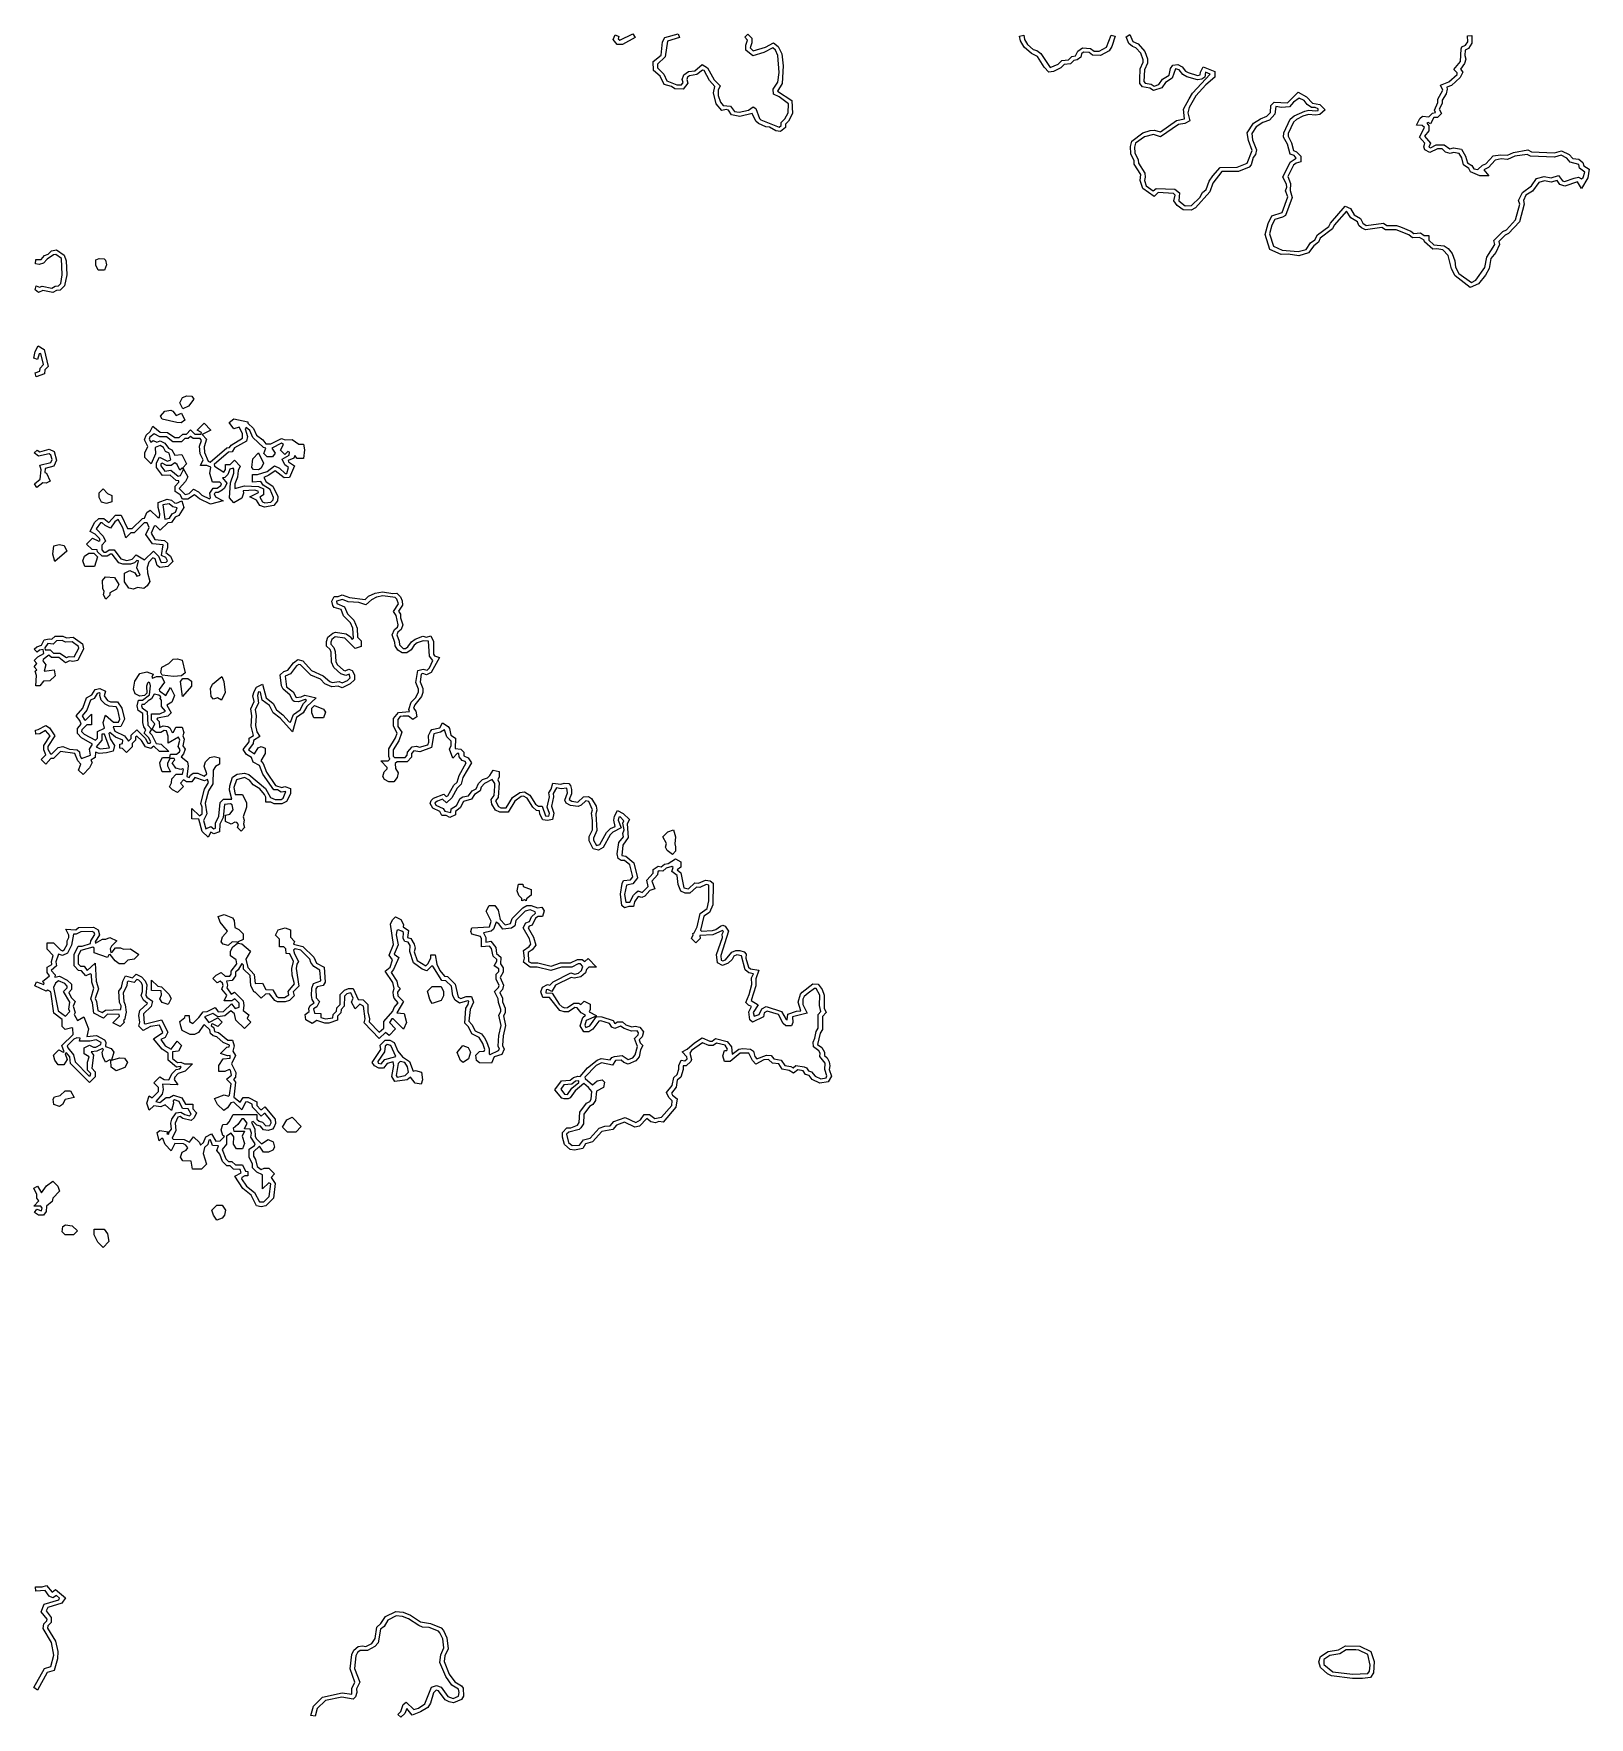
# Model space of a CAD drawing. Header units: metres. Extents: x 0 to 221, y 0 to 239.
import ezdxf

# ---------------------------------------------------------------- set-up
doc = ezdxf.new("R2010")
doc.units = ezdxf.units.M
doc.layers.add('contours', color=7, linetype='Continuous')

msp = doc.modelspace()

# ---------------------------------------------------------------- linework, layer by layer
at = {"layer": 'contours'}
for points in [[(82.13, 238.47), (82.39, 239.11), (82.95, 238.89), (82.84, 238.57), (83.06, 238.34), (84.91, 239.24), (85.27, 238.76), (83.44, 237.74), (82.72, 237.74), (82.13, 238.47)], [(87.84, 235.33), (88.96, 236.24), (89.16, 238.1), (89.49, 238.76), (91.39, 239.28), (91.58, 238.72), (89.85, 238.24), (89.52, 236), (88.41, 234.96), (88.42, 234.41), (89.34, 233.53), (89.77, 232.56), (91.16, 232.02), (91.86, 232), (92.09, 232.33), (91.96, 232.77), (92.18, 233.44), (92.83, 233.92), (93.74, 234.01), (94.8, 234.92), (95.55, 234.42), (96.47, 232.74), (97.35, 231.87), (97.04, 231.24), (97.04, 230.51), (97.37, 229.53), (97.78, 229.09), (98.82, 228.97), (99.38, 228.23), (100.05, 228.1), (101.36, 228.4), (102.04, 228.89), (102.4, 228.65), (102.92, 227.24), (103.13, 227.05), (105.74, 225.99), (106.02, 226.22), (106.03, 226.67), (106.54, 227.18), (107.03, 228.03), (107.04, 229.31), (105.72, 230.31), (104.92, 230.67), (104.87, 231.41), (105.54, 232.4), (105.72, 233.77), (105.57, 236.17), (105.23, 236.96), (104.82, 237.29), (103.55, 236.61), (101.98, 236.15), (101, 236.94), (101, 237.63), (101.24, 238.35), (100.85, 238.79), (101.27, 239.21), (101.84, 238.65), (101.84, 237.97), (101.6, 237.29), (102.05, 236.84), (103.78, 237.35), (104.94, 238), (105.59, 237.48), (106.13, 236.4), (106.32, 234.71), (106.15, 232.19), (105.5, 231.12), (107.54, 229.77), (107.63, 227.92), (107.06, 226.86), (106.65, 226.43), (106.63, 225.93), (105.94, 225.36), (105.28, 225.44), (104.34, 225.97), (103.85, 226.01), (102.81, 226.53), (102.44, 226.84), (101.89, 227.95), (100.13, 227.49), (98.94, 227.74), (98.52, 228.42), (98.18, 228.51), (97.59, 228.36), (96.78, 229.3), (96.39, 230.86), (96.58, 231.77), (95.82, 232.62), (95.05, 234.03), (94.82, 234.08), (94.02, 233.46), (93, 233.29), (92.72, 233.09), (92.6, 232.77), (92.77, 232.25), (92.07, 231.4), (90.88, 231.45), (90.41, 231.75), (89.36, 232.04), (88.82, 233.23), (87.85, 234.03), (87.84, 235.33)], [(139.93, 238.95), (140.52, 239.05), (140.62, 238.46), (141.05, 237.75), (141.88, 237.02), (142.38, 236.88), (142.96, 236.45), (144.3, 234.46), (145.42, 234.93), (145.94, 235.45), (146.88, 235.58), (147.38, 236.05), (147.89, 236.14), (148.21, 236.78), (148.87, 237.27), (150.03, 237.19), (150.53, 236.8), (151.26, 236.79), (152.3, 237.37), (152.93, 239.08), (153.51, 238.92), (153.07, 237.45), (152.66, 236.84), (151.45, 236.19), (150.28, 236.22), (149.8, 236.59), (149.04, 236.64), (148.75, 236.42), (148.62, 235.96), (148.12, 235.55), (147.65, 235.47), (147.18, 235), (146.25, 234.89), (145.78, 234.44), (144.74, 233.92), (144.1, 233.82), (143.43, 234.53), (142.49, 236.05), (141.64, 236.45), (140.58, 237.38), (140.05, 238.25), (139.93, 238.95)], [(155.09, 238.83), (155.59, 239.17), (156.05, 238.19), (156.78, 237.83), (157.73, 236.74), (158.12, 235.71), (158.12, 235.1), (157.68, 234.15), (157.61, 232.47), (157.77, 232.26), (158.63, 232.11), (159.09, 231.84), (159.75, 232.05), (160.23, 232.8), (161.18, 233.4), (161.39, 234.32), (161.72, 234.81), (162.42, 234.9), (163.06, 234.55), (163.52, 233.97), (163.9, 233.74), (165.24, 233.32), (165.63, 233.43), (165.66, 233.8), (166.04, 234.56), (167.7, 233.92), (167.7, 233.08), (166.4, 232), (165.01, 230.45), (164.05, 228.77), (163.86, 228.04), (164.15, 226.87), (163.41, 226.49), (162.52, 226.36), (159.99, 224.63), (158.95, 224.94), (157.69, 224.62), (156.43, 223.7), (156.28, 223.16), (156.33, 222.32), (156.8, 221.36), (156.83, 220.88), (157.73, 219.46), (157.81, 218.87), (157.7, 218.38), (157.95, 217.62), (158.94, 216.92), (159.37, 217.27), (161.99, 217.18), (162.67, 216.63), (162.58, 215.51), (163.48, 214.78), (164.38, 214.84), (165.54, 215.97), (165.96, 216.68), (166.48, 217.13), (166.89, 218.32), (167.39, 219.06), (168.47, 220.24), (170.87, 220.28), (172.27, 220.85), (173, 222.66), (172.46, 224.09), (172.3, 225.16), (173.21, 226.55), (174.19, 227.19), (175.1, 227.53), (175.62, 228.09), (175.67, 229.07), (176.12, 229.52), (178.01, 229.46), (179.54, 230.95), (180.74, 230.31), (181.59, 229.42), (182.64, 229.2), (183.41, 228.44), (182.61, 227.8), (182.03, 227.68), (181.01, 227.79), (180.23, 227.57), (179.29, 227.08), (178.88, 226.69), (178.13, 225.07), (178.11, 224.69), (178.6, 223.78), (178.88, 222.68), (179.29, 222.5), (179.91, 221.88), (179.91, 221.04), (179.26, 220.88), (178.88, 220.59), (178.06, 218.98), (178.47, 217.99), (178.43, 216.99), (178.69, 215.97), (177.75, 213.42), (177.34, 213.16), (176.21, 212.85), (175.81, 212.05), (175.49, 210.8), (176.04, 209.08), (177.27, 208.49), (179.57, 208.28), (180.68, 208.6), (181.29, 209.51), (181.92, 209.95), (182.28, 210.65), (183.93, 211.86), (184.14, 212.34), (186.25, 214.77), (186.99, 214.43), (187.51, 213.5), (188.43, 212.97), (188.72, 212.32), (189.24, 212.01), (191.67, 212.32), (192.17, 212), (193.53, 212.01), (194.09, 211.82), (195.56, 211.2), (195.99, 210.87), (196.95, 210.95), (197.45, 210.57), (198.11, 210.56), (198.13, 209.9), (198.82, 209.27), (200.32, 209.11), (200.89, 208.73), (201.44, 208), (201.81, 206.98), (201.92, 206.09), (202.39, 205.15), (204.19, 203.88), (204.82, 204.2), (206.11, 206), (206.36, 207.49), (207.53, 209.3), (207.37, 209.86), (208.66, 211.16), (209.16, 211.38), (210.47, 212.82), (211.05, 215.03), (210.9, 215.55), (211.46, 216.69), (212.73, 217.63), (213.43, 218.67), (214.54, 218.95), (215.55, 218.8), (216.59, 219.12), (217.16, 218.36), (217.42, 218.26), (218.8, 218.75), (219.42, 218.88), (219.85, 218.64), (220.09, 218.84), (220.31, 219.6), (219.57, 220.15), (219.45, 220.67), (218.23, 221.02), (217.77, 221.58), (216.96, 221.98), (216.02, 221.72), (212.59, 221.87), (212.1, 222.1), (210.38, 221.84), (209.33, 221.38), (208.4, 221.46), (207.54, 221.31), (206.62, 220.27), (205.97, 219.9), (206.68, 219.06), (205.39, 219.06), (204.05, 219.62), (203.81, 220.09), (203.04, 220.65), (202.8, 221.63), (202.43, 222.26), (201.65, 222.4), (201.16, 222.24), (200.52, 222.45), (200.03, 222.89), (199.34, 222.89), (198.27, 222.39), (197.55, 222.75), (197.44, 223.19), (197.54, 223.69), (196.81, 224.58), (197.5, 225.93), (197.19, 226.24), (196.37, 226.25), (196.84, 227.2), (197.21, 227.57), (198.13, 227.47), (198.67, 228), (199.06, 228.07), (198.92, 228.42), (199.42, 229.51), (199.43, 229.99), (200.12, 231.26), (199.8, 231.95), (200.96, 232.44), (202.14, 233.49), (202.18, 233.73), (201.7, 234.21), (202.65, 235.31), (202.74, 237.15), (202.84, 237.43), (203.33, 237.64), (203.66, 238.13), (203.64, 238.97), (204.24, 239.03), (204.26, 237.94), (203.78, 237.17), (203.32, 236.92), (203.26, 236.16), (203.39, 235.64), (203.19, 235.04), (202.61, 234.23), (202.96, 233.79), (202.59, 233.05), (201.35, 231.91), (200.68, 231.69), (200.76, 231.37), (200.6, 230.73), (200.04, 229.82), (200.03, 229.33), (199.6, 228.56), (199.95, 227.95), (199.36, 227.36), (198.82, 227.35), (198.36, 226.46), (198.02, 226.67), (197.85, 226.57), (198.11, 226.19), (198.11, 225.46), (197.51, 224.7), (198.36, 223.71), (198.11, 223.15), (198.37, 223.06), (199.16, 223.49), (200.33, 223.49), (201.13, 222.88), (201.63, 223.03), (202.76, 222.84), (203.35, 221.88), (203.62, 220.92), (204.26, 220.54), (204.53, 220.05), (205.08, 219.94), (205.78, 220.58), (206.24, 220.77), (207.27, 221.89), (208.31, 222.06), (209.3, 222), (210.16, 222.4), (212.23, 222.75), (212.74, 222.46), (215.98, 222.34), (216.99, 222.64), (218.1, 222.09), (218.61, 221.53), (219.47, 221.45), (220.04, 220.96), (220.16, 220.47), (220.95, 220.03), (220.76, 218.76), (219.84, 217.26), (219.27, 218.23), (217.47, 217.6), (216.77, 217.84), (216.36, 218.38), (215.53, 218.18), (214.6, 218.34), (213.78, 218.11), (212.85, 216.9), (211.94, 216.29), (211.57, 215.56), (211.7, 215.05), (211.01, 212.5), (209.48, 210.85), (208.99, 210.64), (208.09, 209.73), (208.19, 209.28), (207.64, 208.17), (206.94, 207.29), (206.73, 205.87), (206.2, 204.92), (205.19, 203.7), (203.99, 203.18), (201.86, 204.83), (201.36, 205.83), (200.88, 207.73), (200.1, 208.53), (199.27, 208.68), (198.68, 208.61), (197.51, 209.66), (197.45, 209.93), (196.78, 210.31), (195.8, 210.24), (195.27, 210.66), (193.49, 211.38), (191.97, 211.4), (191.45, 211.72), (189.12, 211.4), (188.54, 211.65), (188.17, 212.02), (188, 212.51), (187.04, 213.09), (186.43, 214.02), (184.67, 212.04), (184.44, 211.53), (182.68, 210.19), (182.46, 209.61), (181.77, 209.1), (181.02, 208.09), (179.64, 207.68), (178.12, 207.9), (177.15, 207.87), (175.52, 208.59), (174.84, 210.72), (175.26, 212.29), (175.81, 213.39), (177.28, 213.86), (178.06, 216.06), (177.74, 216.94), (177.92, 217.45), (177.88, 217.86), (177.36, 218.85), (178.42, 221), (179.26, 221.59), (178.97, 221.97), (178.41, 222.16), (178.04, 223.57), (177.48, 224.56), (177.53, 225.17), (178.41, 227.1), (178.97, 227.61), (180.49, 228.27), (181.05, 228.41), (181.99, 228.29), (182.37, 228.37), (182.41, 228.58), (181.96, 228.8), (181.43, 228.8), (180.83, 229.2), (180.41, 229.79), (179.71, 230.1), (178.87, 229.52), (178.32, 228.9), (177.17, 228.8), (176.36, 228.91), (176.23, 227.85), (175.48, 227), (174.5, 226.67), (173.56, 226.05), (172.96, 225.1), (173.06, 224.19), (173.63, 222.75), (173.5, 222.1), (173.15, 221.68), (172.88, 220.65), (172.6, 220.3), (171.08, 219.69), (168.7, 219.67), (167.43, 218.01), (167, 216.81), (164.96, 214.5), (164.35, 214.18), (163.19, 214.21), (162.36, 214.82), (161.88, 215.49), (162.07, 216.29), (161.81, 216.55), (159.65, 216.67), (159.05, 216.1), (157.45, 217.27), (157.08, 218.41), (157.15, 219.26), (156.23, 220.71), (156.2, 221.21), (155.75, 222.17), (155.68, 223.24), (155.88, 224), (157.46, 225.18), (158.48, 225.53), (159.05, 225.55), (159.99, 225.3), (162.22, 226.92), (163.38, 227.16), (163.26, 228.53), (164.06, 230.02), (164.52, 230.8), (167.03, 233.53), (166.38, 233.82), (166.26, 233.09), (165.83, 232.81), (165.23, 232.71), (163.69, 233.16), (163.13, 233.5), (162.6, 234.12), (162.12, 234.26), (161.63, 232.96), (160.68, 232.36), (160.18, 231.58), (158.95, 231.2), (158.44, 231.52), (157.41, 231.74), (157.02, 232.18), (157.01, 232.78), (157.07, 234.26), (157.51, 235.23), (157.51, 235.58), (157.16, 236.5), (156.47, 237.29), (155.99, 237.46), (155.48, 237.88), (155.09, 238.83)], [(-0.06, 202.84), (0.07, 203.42), (0.55, 203.24), (0.92, 203.39), (2.29, 203.1), (2.79, 203.38), (3.24, 203.4), (3.56, 203.74), (3.79, 204.99), (3.65, 207.28), (2.85, 207.86), (2.55, 207.83), (1.63, 207.23), (1.13, 206.65), (0.5, 206.47), (-0.04, 206.54), (0.04, 207.14), (0.77, 207.17), (1.26, 207.73), (1.77, 207.94), (2.25, 208.38), (2.94, 208.53), (4.05, 207.8), (4.32, 206.95), (4.41, 204.99), (4.11, 203.41), (3.48, 202.78), (2.96, 202.77), (2.46, 202.48), (1.02, 202.76), (0.42, 202.47), (-0.06, 202.84)], [(8.56, 206.36), (8.56, 207.11), (9.05, 207.31), (9.72, 207.27), (9.92, 207.05), (10.05, 206.41), (9.8, 205.65), (8.91, 205.65), (8.56, 206.36)], [(-0.28, 193.12), (-0.05, 194.07), (0.36, 194.89), (1.2, 194.34), (1.76, 191.96), (1.28, 191.47), (1.26, 190.92), (0.07, 190.45), (-0.07, 191.04), (0.61, 191.27), (0.66, 191.71), (1.1, 192.22), (0.73, 193.81), (0.51, 193.75), (0.28, 192.93), (-0.28, 193.12)], [(20.5, 186.79), (20.86, 187.51), (21.51, 187.77), (22.19, 187.72), (22.5, 187.3), (21.73, 186.31), (20.94, 185.91), (20.5, 186.79)], [(20.89, 173.08), (20.57, 173.7), (19.82, 174.16), (19.82, 174.94), (20.35, 175.48), (20.34, 175.66), (19.99, 175.72), (19.11, 176.5), (18.04, 176.44), (17.18, 177.57), (17.18, 178.24), (17.59, 179.05), (18.76, 178.47), (19.24, 178.68), (18.97, 179.6), (18.46, 179.86), (18.18, 180.41), (17.7, 180.69), (16.99, 180.43), (17.06, 179.52), (16.42, 178.1), (15.51, 179.01), (15.51, 179.68), (15.93, 180.57), (15.48, 181.5), (15.7, 182.17), (16.29, 182.7), (16.68, 183.47), (17.72, 182.58), (18.77, 182.53), (19.77, 181.84), (20.42, 181.83), (20.95, 182.3), (21.45, 182.33), (22.03, 182.91), (22.64, 182.32), (23.55, 182.32), (23.58, 182.56), (22.96, 182.88), (23.95, 183.86), (24.93, 182.88), (23.68, 182.28), (24.28, 181.62), (23.94, 180.53), (24.01, 179.69), (24.52, 178.49), (24.81, 178.33), (27.18, 180.39), (27.57, 180.41), (27.79, 180.77), (29.43, 181.73), (29.41, 182.4), (28.94, 183.31), (28.16, 183.05), (27.53, 183.99), (28.2, 184.49), (30.18, 184.06), (30.18, 183.87), (31, 183.11), (31.4, 182.16), (32.31, 181.51), (32.75, 180.95), (33.43, 180.95), (34.95, 181.69), (35.48, 181.51), (36.48, 181.55), (37.41, 180.88), (38.08, 180.87), (38.23, 180.11), (38.08, 178.83), (37.17, 178.83), (36.84, 179.29), (36.7, 178.91), (35.89, 178.56), (35.94, 178.36), (36.79, 177.8), (36.11, 176.13), (35.35, 176.09), (34.04, 177.08), (33.18, 176.46), (32.44, 176.17), (32.79, 175.52), (33.73, 174.93), (34.43, 173.45), (34.4, 172.81), (33.85, 172.17), (32.55, 171.93), (31.89, 172.18), (31.4, 172.91), (30.46, 173.38), (31.69, 174.03), (31.64, 174.23), (31.11, 174.36), (29.5, 174.25), (29.56, 173.94), (29.31, 173.2), (28.18, 172.53), (27.56, 173.28), (27.72, 175.37), (28.2, 176.76), (28.2, 177.36), (28.07, 177.48), (27.63, 177.34), (27.31, 176.56), (26.88, 176.13), (26.57, 176.11), (27.19, 175.36), (26.83, 174.64), (26.52, 174.33), (25.93, 174.04), (25.57, 174.03), (25.4, 173.81), (25.56, 173.4), (26.65, 172.85), (24.86, 172.35), (23.31, 173.12), (22.61, 173.7), (21.62, 173.08), (20.89, 173.08)], [(17.75, 184.88), (18.35, 185.61), (19.23, 185.74), (19.52, 185.59), (19.99, 184.96), (20.73, 185.28), (21.22, 184.3), (20.67, 183.93), (20.07, 183.98), (18, 184.47), (17.75, 184.88)], [(16.7, 181.41), (17.23, 181.16), (17.72, 181.38), (18.38, 181.05), (18.91, 180.31), (19.36, 180.08), (19.77, 179.35), (20.78, 179.43), (21.44, 178.11), (20.95, 177.51), (21.65, 176.26), (21.32, 175.6), (20.42, 174.6), (21.27, 173.71), (21.85, 173.87), (22.45, 174.47), (23.17, 174.11), (23.64, 173.64), (24.74, 173.12), (24.86, 173.26), (24.75, 173.93), (25.22, 174.64), (25.8, 174.65), (26.34, 175.01), (26.42, 175.25), (26.21, 175.47), (25.17, 175.48), (24.76, 176.71), (24.89, 177.6), (24.35, 177.87), (23.46, 177.87), (23.83, 178.66), (23.41, 179.54), (23.32, 180.6), (23.6, 181.4), (23.37, 181.68), (22.39, 181.7), (22.02, 182), (21.68, 181.7), (21.19, 181.69), (20.72, 181.23), (19.51, 181.23), (18.59, 181.95), (17.67, 181.93), (16.87, 182.35), (16.25, 181.87), (16.15, 181.59), (16.36, 181.18), (16.7, 181.41)], [(25.4, 178), (25.41, 177.78), (26.75, 176.91), (27, 177.29), (27, 177.99), (27.66, 178.01), (28.26, 178.6), (29.1, 177.75), (28.8, 177.15), (28.71, 176.18), (28.32, 175.23), (28.34, 174.6), (29.7, 174.95), (31.7, 174.87), (32.39, 174.53), (32.39, 173.68), (31.88, 173.34), (32.27, 172.7), (32.59, 172.56), (33.46, 172.66), (33.79, 172.96), (33.82, 173.3), (33.34, 174.43), (32.35, 175.08), (32, 175.57), (30.83, 175.48), (30.83, 176.56), (31.57, 176.56), (32.91, 177.01), (33.98, 177.8), (34.66, 177.46), (35.5, 176.72), (35.71, 176.72), (35.96, 177.58), (35.45, 177.97), (35.06, 178.75), (36.06, 179.35), (36.1, 179.75), (35.88, 179.85), (35.44, 179.42), (34.84, 180.03), (35.23, 180.83), (34.95, 181.03), (33.59, 180.33), (34.05, 179.61), (33.69, 179.07), (32.92, 179.07), (32.44, 179.55), (32.72, 180.31), (32.42, 180.42), (30.88, 181.83), (30.46, 182.83), (29.94, 183.26), (29.81, 183.09), (30.12, 182), (29.96, 181.34), (28.27, 180.37), (27.96, 179.79), (27.4, 179.76), (25.4, 178)], [(-0.21, 179.64), (0.21, 180.06), (0.58, 179.8), (1.94, 180.17), (2.63, 179.83), (2.94, 178.62), (2.59, 177.74), (1.35, 177.44), (1.32, 176.85), (1.52, 176.76), (2.08, 175.64), (1.47, 175.34), (1.03, 175.41), (0.17, 174.73), (-0.17, 175.23), (0.65, 175.92), (0.76, 177.22), (0.6, 177.89), (2.15, 178.28), (2.33, 178.72), (2.17, 179.35), (1.93, 179.51), (0.42, 179.18), (-0.21, 179.64)], [(30.74, 177.59), (30.86, 178.8), (31.69, 179.64), (32.42, 178.17), (32.08, 177.49), (31.69, 177.23), (30.98, 177.29), (30.74, 177.59)], [(18.61, 177.87), (17.97, 178.19), (17.79, 178.09), (17.8, 177.81), (18.36, 177.06), (19.22, 177.18), (20.27, 176.32), (20.58, 176.43), (21.01, 177.29), (20.84, 177.48), (20.51, 177.19), (20.11, 177.99), (19.77, 178.25), (19.28, 177.87), (18.61, 177.87)], [(7.24, 166.68), (8.08, 167.52), (8.97, 167.08), (9.17, 167.19), (9.09, 167.46), (8.45, 168.1), (7.74, 168.46), (8.37, 169.73), (8.98, 170.33), (9.7, 170.33), (10.4, 169.74), (11.37, 170.81), (12.16, 170.81), (13.05, 168.89), (13.73, 168.9), (15.2, 170.33), (15.46, 170.37), (15.81, 171.19), (16.28, 171.51), (17.38, 170.44), (17.59, 170.45), (17.66, 170.96), (17.42, 171.9), (17.42, 172.61), (18.68, 173.05), (19.3, 172.94), (19.72, 172.57), (20.04, 172.5), (20.77, 172.85), (21.09, 171.9), (20.34, 170.76), (19.84, 170.51), (19.32, 169.73), (18.78, 169.7), (17.72, 168.65), (17.09, 169.28), (16.83, 169.23), (16.44, 168.23), (16.93, 167.32), (18.34, 167.2), (18.74, 166.8), (18.74, 166.13), (18.51, 165.47), (19.17, 164.94), (19.52, 164.22), (18.8, 163.5), (17.66, 163.36), (17.29, 163.64), (16.99, 164.59), (16.66, 164.71), (16.07, 164.11), (15.87, 163.35), (15.88, 162.58), (16.24, 161.37), (15.87, 160.72), (15.39, 160.36), (14.48, 160.52), (13.92, 160.25), (13.23, 160.43), (12.63, 161.32), (12.63, 162.55), (13.41, 162.94), (14.11, 162.59), (14.4, 162.1), (14.86, 162.24), (14.37, 163.32), (14.62, 164.3), (14.4, 164.35), (14.05, 164.02), (13.48, 163.83), (12.38, 163.83), (11.81, 164.02), (10.86, 165.24), (10.62, 165.25), (10.15, 164.94), (9.45, 164.94), (8.8, 165.6), (8.75, 165.86), (8.02, 165.9), (7.24, 166.68)], [(9.04, 173.31), (9.04, 173.99), (9.58, 174.53), (10.23, 173.88), (10.84, 173.57), (10.84, 172.69), (10.06, 172.43), (9.37, 172.66), (9.04, 173.31)], [(8.61, 168.85), (9.59, 167.81), (9.94, 167.1), (9.4, 166.52), (9.41, 165.86), (9.71, 165.55), (9.98, 165.55), (10.45, 165.86), (11.17, 165.86), (12.12, 164.56), (12.94, 164.35), (13.72, 164.54), (14.31, 165.13), (15.49, 164.42), (16.76, 165.66), (17.49, 164.94), (17.86, 164.08), (18.54, 164.11), (18.75, 164.31), (18.51, 164.75), (17.9, 165.06), (18.11, 166.59), (16.61, 166.7), (15.68, 168.06), (16.12, 169.05), (15.86, 169.72), (15.43, 169.7), (14.01, 168.29), (13.51, 168.27), (12.8, 167.56), (12.4, 168.98), (11.74, 170.2), (11.25, 169.84), (10.64, 168.93), (9.88, 169.3), (9.46, 169.71), (9.22, 169.71), (8.61, 168.85)], [(18.08, 172.26), (18.39, 170.24), (19.01, 170.36), (19.43, 170.98), (19.9, 171.23), (20.12, 171.84), (19.52, 171.98), (18.97, 172.39), (18.08, 172.26)], [(2.44, 165.24), (2.57, 166.43), (3.35, 166.63), (4.04, 166.46), (4.44, 165.66), (2.71, 164.18), (2.44, 165.24)], [(6.71, 164.28), (6.93, 164.95), (7.57, 165.38), (8.27, 165.38), (8.8, 164.85), (8.35, 163.5), (6.97, 163.5), (6.71, 164.28)], [(9.52, 161.51), (9.91, 162.03), (11.19, 161.92), (11.84, 160.95), (11.49, 160.26), (10.53, 159.75), (10.56, 159.41), (10, 158.85), (9.65, 159.44), (9.74, 159.94), (9.57, 160.38), (9.52, 161.51)], [(-0.11, 103.85), (0.11, 104.4), (1.16, 104.02), (1.21, 104.2), (0.97, 104.46), (1.96, 105.27), (1.62, 105.73), (1.62, 106.51), (2.28, 106.89), (2.25, 107.31), (2.51, 108.14), (1.62, 109.08), (1.62, 109.98), (2.52, 109.98), (3.54, 108.97), (3.82, 108.84), (4.07, 108.94), (4.48, 109.73), (4.49, 110.23), (4.73, 110.73), (4.72, 111.07), (4.3, 111.9), (5.72, 111.82), (6.1, 112.14), (8.21, 112.19), (8.88, 111.79), (9.06, 111.08), (8.46, 110.12), (8.52, 109.91), (9.49, 110.46), (9.99, 110.47), (10.54, 110.73), (11.52, 110.24), (10.77, 109.48), (10.6, 109.11), (10.67, 108.59), (10.86, 108.61), (11.37, 109.26), (12.04, 109.26), (12.5, 109.05), (13.48, 109.09), (14.67, 108.28), (14.01, 107.63), (13.11, 107.51), (12.58, 106.99), (11.88, 106.99), (11.29, 107.38), (10.58, 108.31), (10.4, 108.26), (10.2, 107.86), (8.32, 108.54), (8.32, 109.22), (8.15, 109.34), (6.4, 108.86), (6.05, 108.17), (6.05, 106.96), (6.36, 106.64), (6.89, 106.63), (7.3, 106.02), (8.44, 107.05), (8.6, 104.49), (8.94, 103.42), (8.47, 102.05), (8.67, 101.63), (8.84, 100.33), (9.47, 100.04), (9.93, 100.4), (12.13, 100.47), (12.15, 100.98), (11.91, 101.47), (11.83, 103.07), (12.19, 103.61), (12.4, 104.5), (12.78, 105.26), (13.75, 104.99), (14.31, 105.5), (15.03, 105.14), (15.59, 104.57), (15.79, 103.98), (15.67, 102.48), (15.82, 102.21), (16.63, 101.67), (16.43, 100.89), (15.33, 99.84), (15.45, 98.5), (15.61, 98.43), (17.88, 99.01), (18.78, 97.23), (18.41, 96.5), (17.81, 96.22), (18.42, 95.32), (19.25, 94.82), (20.12, 95.98), (20.72, 95.37), (20.3, 94.53), (19.48, 94.47), (19.48, 93.5), (20.17, 92.93), (20.64, 92.99), (21.15, 92.74), (22.28, 92.74), (21.25, 91.71), (20.26, 91.35), (19.79, 90.87), (19.69, 90.52), (20.2, 89.74), (18.03, 89.86), (18.15, 89.09), (17.99, 88.45), (17.07, 87.4), (17.67, 87.24), (18.56, 87.95), (19.02, 87.96), (19.58, 88.29), (20.79, 87.89), (21.33, 87.01), (22.33, 86.99), (22.34, 86.34), (22.88, 85.79), (22.52, 85.08), (22.13, 84.69), (20.94, 84.98), (20.53, 85.25), (20.23, 85.18), (19.83, 84.32), (19.94, 83.25), (19.42, 82.17), (19.55, 82.04), (21.14, 81.96), (21.88, 81.6), (22.46, 82.37), (23.29, 81.55), (23.43, 81.16), (23.89, 81.56), (24.22, 82.37), (25.01, 82.77), (25.62, 81.76), (26.26, 81.77), (26.84, 82.4), (26.6, 82.56), (26.37, 83.34), (26.6, 84.12), (27.22, 84.16), (27.54, 84.48), (28.07, 85.55), (31.43, 85.55), (31.47, 84.87), (31.77, 84.57), (32.24, 84.45), (32.74, 83.94), (33.32, 83.96), (33.51, 84.35), (33.46, 84.68), (32.66, 85.69), (32.49, 85.7), (32.09, 85.31), (30.83, 86.57), (30.79, 87), (30.12, 87.34), (29.86, 87.29), (29.3, 86.19), (28.16, 87.29), (27.77, 87.22), (27.29, 86.49), (26.75, 86.12), (25.88, 86.95), (25.44, 87.82), (26.8, 88.32), (27.43, 88.17), (27.58, 88.3), (27.78, 89.9), (27.16, 90.56), (27.84, 91.14), (27.7, 91.83), (27.54, 91.93), (26.89, 91.66), (26.04, 91.66), (26.04, 92.52), (26.68, 93.45), (27.67, 93.55), (27.67, 93.95), (27.3, 93.88), (26.27, 94.22), (27.18, 95.13), (27.53, 95.17), (27.56, 95.4), (26.64, 95.78), (25.76, 96.61), (25.24, 96.71), (24.87, 97.08), (24.76, 97.59), (24.02, 98.31), (23.85, 98.26), (23.17, 97.22), (22.58, 96.93), (21.96, 96.93), (20.83, 97.49), (20.62, 98.11), (20.51, 98.77), (21.22, 99.33), (21.25, 99.62), (21.85, 99.62), (21.86, 98.79), (22.35, 98.49), (23.22, 99.32), (23.82, 100.16), (24.37, 100.17), (25.52, 100.74), (25.93, 100.15), (26.73, 100.17), (27.83, 101.29), (28.35, 100.61), (28.96, 100.83), (28.93, 101.39), (28.32, 102), (27.9, 101.72), (26.82, 101.72), (27.19, 102.5), (26.48, 103.37), (26.66, 103.91), (26.56, 104.24), (26.26, 104.49), (25.8, 104.29), (25.2, 104.89), (25.69, 105.38), (26.4, 105.74), (26.95, 105.2), (27.62, 105.22), (27.8, 105.48), (27.8, 105.94), (28.62, 106.95), (28.52, 107.52), (27.72, 108.12), (27.72, 108.79), (28.03, 109.41), (28.67, 109.84), (28.69, 110.04), (27.92, 110.09), (27.39, 109.59), (26.65, 109.77), (26.4, 110.08), (26.55, 110.79), (27.29, 111.61), (26.23, 112.9), (25.96, 113.7), (26.82, 113.99), (27.98, 113.51), (28.22, 113.15), (28.3, 112.15), (28.9, 111.86), (29.52, 111.24), (29.52, 110.45), (28.81, 110.1), (28.74, 109.93), (29.31, 109.82), (30.55, 108.77), (29.9, 107.63), (30.17, 106.44), (31.06, 105.46), (31.22, 104.15), (32.28, 104.23), (32.74, 103.32), (33.71, 103.28), (34.23, 102.38), (34.55, 102.16), (35.39, 102.16), (36.02, 102.55), (35.91, 103.02), (36.82, 104.11), (36.48, 105.35), (36.44, 106.33), (36.65, 107.32), (36.16, 108.37), (35.62, 108.42), (35.58, 109.12), (35.3, 109.37), (34.66, 109.38), (34.66, 110.5), (34.12, 111.06), (34.5, 111.82), (35.48, 112.1), (36.22, 111.8), (36.23, 110.77), (36.82, 110.16), (36.66, 109.78), (38, 109.46), (39.55, 107.92), (39.95, 107.05), (41.01, 106.51), (41.19, 104.35), (40.89, 103.9), (40.03, 103.71), (39.86, 103.4), (39.88, 102.15), (40.36, 101.6), (39.98, 100.84), (39.5, 100.56), (39.63, 99.97), (40.53, 99.92), (40.57, 99.36), (41.23, 99.13), (42.26, 99.3), (42.33, 99.75), (42.79, 100.23), (42.81, 100.71), (43.28, 101.2), (43.29, 102.62), (43.9, 103.24), (44.49, 103.44), (45.17, 103.44), (45.87, 101.88), (46.58, 101.84), (47.24, 101.18), (47.24, 100.16), (47.48, 99.13), (47.41, 98.71), (48.85, 97.24), (49.5, 97.84), (49.51, 98.79), (50.78, 100.24), (50.99, 100.75), (51.57, 101.42), (50.98, 102.1), (50.89, 102.44), (50.82, 103.01), (50.98, 103.46), (50.78, 104.3), (49.72, 105.92), (50.41, 106.51), (50.76, 107.56), (50.28, 108.2), (50.91, 109.71), (50.47, 112.63), (50.76, 113.21), (51.19, 113.64), (51.95, 113.26), (52.3, 112.56), (52.24, 112.25), (53.03, 111.73), (52.88, 110.73), (53.35, 110.59), (53.81, 109.79), (53.95, 109.2), (53.84, 108.7), (54.24, 107.44), (55.48, 106.7), (55.79, 106.99), (56.2, 107.8), (56.22, 108.24), (56.82, 108.24), (57.04, 106.91), (57.48, 106.04), (58.13, 105.23), (58.56, 105.19), (59.65, 104.1), (60.1, 102.23), (60.46, 102.02), (61.24, 102.32), (62, 102.32), (62.26, 101.54), (61.77, 100.47), (61.61, 98.81), (62.03, 98.36), (62.49, 97.46), (63.42, 96.99), (63.84, 96.43), (64.13, 95.92), (64.48, 94.88), (64.49, 94.19), (64.63, 94.09), (65.84, 94.62), (65.95, 94.82), (65.79, 95.28), (65.88, 96.79), (66.21, 98.2), (65.85, 99.66), (66.16, 100.17), (66.16, 100.49), (65.8, 101.49), (65.79, 101.97), (65.25, 103.04), (65.81, 103.6), (65.9, 103.91), (65.48, 104.8), (65.48, 105.49), (65.86, 105.89), (65.89, 106.27), (65.19, 106.68), (65.58, 107.34), (65.57, 107.59), (65.04, 108.06), (64.81, 109.15), (64.55, 109.47), (63.4, 109.38), (63.4, 110.55), (63.25, 110.88), (62.03, 111.2), (61.9, 111.58), (62.02, 112.1), (64.56, 112.24), (64.79, 113.04), (64.08, 114.47), (64.47, 115.25), (65.29, 115.25), (65.77, 114.6), (66.07, 113.28), (66.79, 112.5), (67.54, 112.7), (67.75, 113.44), (69.27, 114.96), (69.85, 115.25), (70.48, 115.25), (71.36, 114.94), (71.99, 115.04), (72.33, 114.52), (72.06, 113.69), (71.47, 113.69), (71.1, 113.46), (70.62, 112.47), (70.17, 112.32), (70.05, 112.11), (70.78, 110.76), (71.12, 109.62), (70.61, 108.98), (70.04, 108.57), (70.08, 107.32), (70.49, 107.11), (71.4, 107.11), (73.31, 106.65), (74.66, 107.11), (76.05, 107.11), (77.06, 107.59), (77.72, 107.59), (78.1, 107.3), (78.55, 107.71), (79.75, 106.51), (78.66, 106.49), (78.33, 106.16), (78.17, 105.69), (77.51, 105.11), (76.6, 104.91), (76.14, 105.01), (73.95, 103.93), (73.41, 103.04), (72.84, 103.34), (72.61, 103.26), (72.53, 102.85), (73.47, 102.8), (74.47, 101.25), (74.88, 100.85), (75.24, 100.72), (75.61, 100.74), (76.54, 101.36), (77.24, 101.36), (77.52, 101.2), (78.01, 101.66), (78.85, 101.25), (78.85, 100.46), (78.7, 100.15), (79.7, 99.62), (79.7, 99.54), (78.31, 98.91), (78.08, 98.23), (78.24, 97.9), (78.81, 98.13), (79.76, 99.47), (80.51, 99.44), (82.12, 98.89), (82.38, 98.48), (82.74, 98.73), (83.46, 98.73), (83.95, 98.3), (84.76, 98.03), (85.25, 98.11), (85.9, 97.98), (86.42, 97.29), (86.24, 96.6), (85.84, 96.14), (85.98, 95.74), (86.34, 95.37), (86.02, 94.73), (85.83, 93.75), (85.33, 93.16), (84.28, 92.72), (83.64, 92.95), (83.27, 93.29), (82.47, 93.21), (82.05, 92.55), (80.49, 92.89), (79.71, 92.5), (78.12, 90.86), (78.14, 90.68), (79.17, 89.77), (79.84, 90.32), (80.56, 90.47), (80.89, 90.14), (80.73, 89.36), (79.74, 88.84), (79.6, 87.55), (79.24, 86.94), (78.75, 86.69), (77.97, 85.61), (77.89, 84.21), (77.51, 83.63), (77.27, 83.39), (75.8, 83.03), (75.51, 82.74), (75.76, 81.56), (76.3, 81.11), (77.36, 81.2), (77.93, 81.94), (78.86, 82.17), (80.12, 83.58), (80.92, 83.89), (81.72, 83.91), (82.2, 84.56), (83.84, 85.1), (85.33, 84.38), (86.01, 84.76), (86.52, 85.55), (87.29, 85.55), (88.05, 84.98), (88.99, 85.15), (90.47, 86.82), (90.53, 87.49), (90.04, 87.95), (89.69, 88.65), (90.5, 89.67), (90.76, 90.81), (91.23, 91.21), (91.49, 92), (91.46, 92.49), (91.78, 93.27), (92.33, 93.15), (92.65, 93.46), (92.61, 93.75), (91.93, 94.44), (92.67, 94.81), (93.7, 95.75), (94.8, 96.45), (95.87, 95.97), (96.19, 95.99), (96.7, 96.37), (98.34, 95.94), (98.95, 95.17), (99.06, 94.1), (100, 94.83), (100.57, 94.93), (101.64, 94.82), (102.09, 94.55), (102.29, 93.77), (102.54, 93.48), (103.92, 94), (104.59, 93.92), (104.99, 93.46), (106, 93.29), (106.52, 92.52), (107.41, 92.36), (107.72, 92.17), (108.13, 92.51), (109.29, 92.32), (109.6, 92.2), (109.89, 91.74), (110.33, 91.63), (110.86, 90.99), (111.65, 90.6), (112.42, 90.75), (112.53, 91.02), (112.25, 91.95), (112.27, 92.83), (111.53, 93.78), (111.56, 94.27), (111.39, 94.6), (110.64, 95.18), (110.57, 95.85), (110.83, 96.38), (110.99, 97.34), (111.3, 97.83), (111.3, 99.75), (111.68, 100.19), (111.49, 101.04), (111.52, 102.5), (110.99, 103.44), (110.74, 103.48), (109.85, 102.82), (109.28, 102.34), (109.11, 101.94), (109.1, 101.18), (109.74, 99.93), (107.64, 99.44), (107.69, 98.64), (107.49, 98.13), (106.68, 98.13), (106.32, 98.49), (105.62, 99.76), (104.01, 100.26), (103.6, 100.02), (103.49, 99.45), (101.96, 98.66), (101.57, 99), (101.4, 100.16), (101.81, 100.91), (101.39, 101.07), (101, 101.47), (101.46, 102.59), (101.84, 104.01), (101.79, 104.96), (102.09, 105.53), (101.42, 105.69), (100.9, 106.14), (100.4, 108.12), (99.72, 108.26), (99.29, 108.08), (99.03, 107.58), (98.47, 107.05), (97.69, 106.72), (96.96, 107.09), (96.83, 108.32), (97.68, 110.7), (97.64, 111.17), (97.82, 111.57), (97.7, 111.73), (96.31, 111.09), (94.45, 110.98), (94.48, 110.58), (93.88, 109.98), (93.27, 110.58), (93.52, 111.08), (93.45, 111.29), (93.64, 111.39), (94.09, 112.23), (94.51, 114.12), (95.52, 114.86), (95.73, 115.91), (95.74, 118.17), (95.34, 118.26), (94.43, 117.84), (93.99, 117.86), (93.02, 117.04), (92.38, 117.04), (91.75, 117.3), (91.39, 118.26), (91.22, 119.53), (90.49, 120.11), (90.67, 120.67), (90.48, 120.82), (89.66, 120.56), (89.19, 120.14), (88.69, 120.21), (88.47, 120.08), (88.43, 119.62), (87.62, 118.71), (88.07, 117.65), (87.33, 117.39), (86.63, 116.62), (86.22, 116.41), (85.7, 116.57), (85.18, 115.8), (85.01, 115.13), (84.35, 115.13), (83.74, 114.93), (83.38, 115.28), (83.16, 116.88), (83.43, 118.38), (83.61, 118.84), (84.61, 118.9), (84.92, 119.35), (84.48, 121.04), (83.75, 121.66), (83.25, 121.67), (82.82, 121.96), (82.71, 122.64), (82.93, 124.22), (83.59, 125.06), (83.51, 125.5), (83.67, 126.02), (83.5, 126.96), (83.63, 127.31), (83.14, 127.86), (82.93, 127.82), (82.85, 127.39), (83.25, 126.34), (82.06, 125.7), (81.7, 125.34), (80.7, 123.53), (80.02, 123.13), (79.3, 123.31), (78.73, 124.46), (78.73, 125.1), (79.2, 126.01), (79.21, 127.38), (79.04, 128.38), (79.19, 128.9), (78.68, 130.04), (78.24, 130.14), (77.59, 129.54), (77.16, 129.35), (76.06, 129.51), (75.45, 129.81), (75.24, 130.24), (75.61, 131.31), (75.52, 131.98), (74.74, 131.88), (74.06, 132), (73.61, 131.18), (73.66, 130.75), (73.36, 129.41), (73.68, 128.38), (73.48, 127.5), (72.81, 127.34), (72.14, 127.45), (71.68, 128.28), (71.63, 128.73), (71.24, 128.78), (70.68, 129.26), (69.89, 130.52), (69.38, 130.82), (69.06, 130.77), (68.14, 130.1), (67.21, 128.54), (66.03, 128.54), (65.41, 128.85), (64.85, 129.69), (64.77, 130.33), (65.2, 130.91), (65.32, 132.24), (65.31, 132.62), (64.94, 133.18), (63.84, 132.62), (63.35, 132.09), (63.2, 131.56), (62.42, 131.04), (62, 130.4), (60.83, 130.07), (60.36, 129.14), (59.71, 128.63), (59.69, 128.18), (58.91, 127.79), (58.37, 128.05), (57.77, 128.06), (57.46, 128.65), (56.46, 129.1), (56.12, 129.8), (56.25, 130.2), (56.58, 130.52), (58.03, 131.1), (58.39, 130.77), (58.62, 130.89), (59.49, 132.4), (59.95, 132.83), (60.22, 133.76), (61.24, 135.55), (61.1, 135.76), (60.66, 135.88), (60.23, 136.41), (60.17, 136.91), (59.96, 136.89), (59.31, 136.24), (58.83, 137.5), (59.09, 138.02), (59.08, 138.66), (58.48, 139.24), (58.15, 140.28), (57.58, 139.93), (56.64, 139.69), (56.28, 137.73), (54.62, 137.14), (53.77, 137.26), (53.47, 136.89), (53.46, 136.38), (52.81, 135.72), (51.41, 135.72), (51.11, 135.46), (51.19, 134.74), (51.57, 134.16), (51.4, 133.5), (50.92, 132.85), (50.22, 132.85), (49.59, 133.17), (49.37, 133.6), (49.54, 134.26), (49.97, 134.69), (49.99, 134.91), (49.09, 135.84), (50.13, 135.85), (50.37, 136.07), (50.22, 136.46), (50.21, 137.54), (51.18, 139.14), (51.39, 139.77), (50.89, 140.77), (50.88, 141.85), (51.6, 142.71), (53.16, 142.87), (53.08, 143.15), (53.39, 144.17), (54.06, 144.85), (54.46, 145.64), (54.45, 146.06), (54.05, 146.99), (54.35, 148.72), (55.12, 148.91), (55.67, 148.75), (55.99, 149.08), (56.49, 150.12), (56, 150.75), (55.86, 152.86), (55.09, 152.93), (54.27, 152.61), (53.83, 152.31), (53.39, 151.62), (52.78, 151.21), (52.11, 151.21), (51.51, 151.61), (51.11, 152.21), (51.1, 152.69), (50.72, 153.76), (51.01, 154.54), (51.46, 154.88), (51.56, 155.19), (51.26, 156.53), (50.9, 157.08), (51.58, 158.17), (51.38, 158.83), (51.14, 159.07), (49.36, 159.3), (48.48, 159.13), (47.74, 158.77), (46.97, 158.06), (45.97, 158.39), (44.46, 158.48), (43.63, 158.82), (42.79, 158.57), (42.84, 158.21), (43.92, 157.77), (44.35, 156.76), (45.26, 155.84), (45.73, 154.72), (45.77, 153.45), (46.28, 152.91), (46.28, 152.09), (45.42, 151.81), (43.97, 153.28), (42.59, 153.49), (42.11, 153.12), (41.97, 152.75), (41.99, 152.42), (42.41, 151.99), (42.6, 151.42), (42.69, 149.96), (42.86, 149.53), (43.78, 148.73), (44.03, 148.67), (44.54, 148.87), (45, 148.72), (45.32, 148.07), (45.32, 147.39), (44.72, 146.79), (43.59, 146.23), (43.03, 146.49), (42.12, 146.37), (41.14, 146.79), (40.51, 147.47), (39.12, 148.01), (37.66, 149.52), (37.41, 149.57), (37.1, 149.34), (36.22, 148.23), (35.47, 147.91), (35.69, 146.39), (36.64, 145.64), (37.06, 144.88), (37.74, 144.93), (38.29, 145.21), (39.88, 144.83), (38.54, 143.57), (38.06, 142.68), (37.1, 142.02), (36.52, 139.95), (34.79, 141.9), (33.78, 142.68), (33.25, 143.7), (32.22, 144.49), (31.97, 145.63), (31.71, 145.66), (31.53, 145.15), (31.67, 144.07), (31.2, 143.16), (31.37, 142.27), (31.25, 140.85), (31.43, 139.96), (31.86, 139.31), (30.99, 138.72), (30.95, 138.29), (30.25, 137.42), (31.11, 136.82), (31.63, 137.7), (32.09, 137.88), (32.63, 137.66), (32.63, 136.91), (32.04, 135.83), (32.35, 135.47), (32.84, 134.24), (34.12, 132.35), (34.99, 132.06), (35.44, 132.19), (36.22, 131.93), (36.22, 131.14), (35.69, 130.06), (35.03, 129.74), (33.94, 129.74), (33.45, 129.97), (32.75, 129.98), (32.75, 130.68), (32.56, 131.06), (31.88, 131.85), (30.94, 132.43), (30.41, 133.11), (29.7, 133.46), (28.55, 133.14), (28.19, 132.07), (28.37, 131.08), (29.39, 131.06), (30, 129.86), (30, 129.25), (29.53, 127.87), (29.65, 127.4), (29.54, 126.9), (29.72, 126.36), (29.22, 125.86), (28.71, 126.36), (28.85, 126.81), (28.63, 127.08), (28.32, 127.1), (27.78, 126.83), (27, 127.22), (27, 128.12), (27.63, 128.28), (28.07, 128.86), (27.95, 129.58), (27.71, 129.73), (26.83, 129.65), (26.64, 127.81), (26.17, 126.85), (26.16, 125.75), (25.34, 125.48), (24.9, 125.69), (24.51, 124.98), (23.69, 125.8), (23.21, 127.54), (22.21, 127.58), (22.21, 129.08), (23.28, 128.03), (23.69, 128.3), (23.66, 129.24), (23.47, 129.8), (24.03, 131.84), (24.6, 132.76), (24.45, 133.17), (23.99, 132.98), (22.65, 133.49), (22.22, 132.85), (21.43, 132.85), (21.02, 133.13), (20.6, 132.67), (21.02, 132.19), (20.18, 131.35), (19.46, 131.71), (19.03, 132.13), (19.33, 132.74), (19.34, 133.27), (19.99, 133.93), (20.89, 133.96), (21.01, 134.6), (20.9, 134.73), (20.66, 134.62), (19.93, 134.8), (19.41, 135.58), (19.81, 136), (19.68, 136.2), (19.1, 136.17), (18.75, 135.48), (18.75, 135.12), (19.16, 134.29), (17.98, 134.29), (17.75, 134.99), (17.65, 135.59), (18.02, 136.32), (19.07, 136.34), (19.16, 136.8), (20.04, 136.81), (20.47, 137.12), (20.57, 137.39), (20.26, 137.9), (20.5, 138.81), (20.32, 139.2), (18.86, 138.34), (18.86, 139.34), (18.59, 140.12), (18.27, 140.17), (17.81, 139.88), (17.15, 139.88), (16.58, 140.29), (16.94, 141.12), (16.46, 141.65), (16.46, 142.55), (17.64, 142.55), (18.46, 142.91), (17.9, 143.56), (17.9, 144.49), (17.69, 144.73), (17.78, 144.95), (17.53, 145.19), (16.87, 145.35), (16.49, 144.65), (15.98, 144.39), (15.45, 143.87), (15.12, 143.84), (15.04, 143.67), (15.13, 143.41), (15.87, 142.85), (15.93, 140.94), (16.45, 140.33), (16.21, 139.9), (16.53, 139.55), (17.14, 138.32), (17.85, 138.24), (18.92, 137.16), (17.6, 137.16), (16.79, 137.93), (16.37, 137.6), (15.62, 137.84), (15.07, 138.73), (14.37, 139.37), (14.2, 139.23), (14.19, 138.77), (13.72, 138.29), (13.71, 137.82), (12.93, 137.04), (12.35, 137.61), (11.97, 137.64), (11.97, 138.24), (12.33, 138.29), (12.39, 138.78), (11.36, 139.22), (10.56, 139.89), (10.42, 139.73), (10.59, 138.99), (11.22, 138.01), (11.03, 137.24), (10.08, 136.97), (9.05, 136.91), (8.5, 137.09), (8.44, 136.34), (7.85, 135.93), (8.03, 135.6), (7.66, 134.86), (6.75, 133.88), (6.1, 134.53), (6.4, 135.39), (5.98, 135.85), (5.56, 136.88), (3.52, 137.18), (2.52, 136.2), (2.15, 136.17), (1.44, 135.36), (0.77, 136.02), (1.43, 136.69), (1.14, 137.39), (1.14, 138.01), (2.04, 139.4), (1.42, 140.17), (0.59, 139.71), (0.04, 139.63), (-0.04, 140.22), (0.37, 140.29), (1.46, 140.86), (1.97, 140.56), (2.73, 139.38), (1.74, 137.87), (1.75, 137.51), (2.11, 136.83), (2.3, 136.84), (3.2, 137.74), (3.86, 137.87), (4.8, 137.53), (5.89, 137.41), (6.23, 137.13), (6.28, 136.59), (6.54, 136.16), (7.81, 136.65), (7.65, 137.51), (8.07, 138.23), (6.53, 139.13), (5.93, 139.73), (5.93, 140.46), (6.46, 141.06), (6.28, 141.6), (5.78, 142.25), (6.72, 143.33), (7.23, 144.81), (7.97, 145.23), (8.47, 146.01), (9.14, 146.16), (9.95, 145.76), (9.75, 145.09), (10.22, 144.43), (10.62, 144.23), (11.64, 144.23), (12.26, 143.32), (12.61, 141.77), (12.13, 140.75), (11.03, 140.7), (11.26, 140.05), (12.63, 139.38), (13.18, 138.66), (13.57, 139.01), (13.59, 139.5), (14.37, 140.28), (15.57, 139.08), (15.97, 138.38), (16.26, 138.34), (16.36, 138.55), (16.05, 139.18), (15.44, 139.8), (15.65, 140.26), (15.36, 140.7), (15.26, 141.29), (15.26, 142.59), (14.59, 143), (14.42, 143.69), (14.61, 144.47), (15.21, 144.48), (16.17, 145.25), (16.34, 146.51), (16.24, 146.95), (16.06, 147.05), (15.91, 146.88), (15.75, 146.49), (15.8, 145.49), (15.47, 145.16), (14.8, 145.05), (14.13, 145.39), (13.91, 146.04), (14.1, 147.17), (14.82, 148.26), (15.83, 148.5), (16.7, 148.16), (16.5, 147.75), (16.6, 147.59), (17.17, 147.82), (17.91, 147.82), (18.3, 147.04), (17.58, 145.99), (17.62, 145.81), (18.5, 145.16), (19.16, 146.27), (19.72, 145.16), (19.38, 144.18), (18.65, 143.76), (19.28, 142.67), (18.8, 142.19), (17.33, 141.94), (17.22, 141.77), (17.54, 141.42), (17.59, 140.58), (18.13, 140.81), (18.78, 140.72), (19.08, 140.54), (19.41, 139.88), (19.58, 139.94), (19.93, 140.63), (20.81, 140.63), (21.07, 139.86), (20.93, 139.41), (21.1, 138.95), (20.95, 137.98), (21.25, 137.51), (21.02, 136.82), (20.67, 136.42), (21.59, 135.69), (21.7, 135.07), (21.51, 133.62), (21.83, 133.47), (22.04, 133.83), (22.42, 134.09), (23.08, 134.09), (23.95, 133.67), (24.35, 134.01), (23.95, 135.07), (24.16, 135.71), (24.76, 136.3), (25.38, 136.45), (26.16, 136.26), (26.16, 135.36), (25.59, 135.06), (25.25, 134.54), (25.21, 132.59), (24.58, 131.57), (24.12, 129.83), (24.33, 128.32), (23.88, 127.38), (24.22, 126.16), (24.91, 126.49), (25.36, 126.19), (25.55, 126.26), (25.56, 126.99), (26.04, 127.96), (26.24, 129.93), (26.71, 130.4), (27.9, 130.41), (27.57, 131.68), (27.6, 132.28), (28.01, 133.51), (28.65, 133.93), (29.7, 134.1), (30.31, 133.9), (32.69, 131.89), (33.4, 130.61), (34.08, 130.34), (34.92, 130.35), (35.21, 130.52), (35.59, 131.48), (34.93, 131.39), (34.4, 131.7), (33.87, 131.74), (32.3, 133.97), (31.81, 135.16), (30.93, 135.66), (30.68, 136.34), (29.97, 136.75), (29.49, 137.46), (30.34, 138.53), (30.35, 139.08), (30.98, 139.46), (30.65, 140.78), (30.76, 142.23), (30.59, 143.24), (31.07, 144.29), (30.9, 145.11), (31.06, 145.72), (31.4, 146.31), (32.26, 146.74), (32.76, 144.81), (33.78, 144.01), (34.24, 143.1), (35.15, 142.39), (36.04, 141.38), (36.22, 141.37), (36.65, 142.46), (37.62, 143.11), (38.09, 143.98), (38.51, 144.43), (38.33, 144.55), (37.38, 144.26), (36.77, 144.28), (36.56, 144.45), (36.16, 145.24), (35.19, 146.03), (34.98, 146.5), (34.76, 148.1), (35.3, 148.57), (35.87, 148.73), (36.67, 149.77), (37.29, 150.24), (38.01, 150.06), (39.21, 148.68), (40.9, 147.96), (41.81, 147.11), (42.18, 146.99), (43.16, 147.11), (43.61, 146.92), (44.36, 147.28), (44.72, 147.66), (44.57, 148.18), (44.11, 147.99), (43.42, 148.21), (42.38, 149.12), (42.09, 149.86), (42.01, 151.29), (41.88, 151.67), (41.37, 152.18), (41.37, 152.84), (41.57, 153.43), (42.26, 154.02), (42.63, 154.13), (44.15, 153.89), (44.78, 153.47), (44.95, 153.17), (45.18, 153.28), (45.11, 154.7), (44.78, 155.47), (43.79, 156.47), (43.44, 157.38), (42.46, 157.64), (42.24, 157.93), (42.12, 158.58), (42.44, 159.21), (43.03, 159.24), (43.57, 159.47), (44.64, 159.07), (46.88, 158.8), (47.34, 159.26), (48.28, 159.7), (49.31, 159.9), (50.8, 159.66), (51.36, 159.71), (51.89, 159.18), (52.14, 158.62), (52.19, 157.98), (51.62, 157.14), (51.87, 156.71), (51.87, 156.18), (52.2, 155.18), (51.98, 154.52), (51.49, 154.15), (51.35, 153.75), (51.71, 152.88), (51.73, 152.36), (52.26, 151.84), (52.59, 151.82), (52.94, 152.05), (53.44, 152.77), (53.98, 153.15), (55.06, 153.59), (55.57, 153.43), (56.19, 153.63), (56.58, 152.84), (56.56, 151), (56.73, 150.8), (57.42, 150.57), (56.25, 148.42), (55.56, 148.06), (55.05, 148.27), (54.83, 148.16), (54.68, 147.1), (55.06, 146.13), (55.06, 145.55), (54.87, 144.99), (53.9, 143.83), (53.73, 143.32), (54.08, 142.9), (54.21, 142.11), (53.64, 141.73), (53, 142.2), (52.24, 142.22), (51.83, 142.13), (51.49, 141.71), (51.52, 140.72), (52.05, 139.91), (51.65, 138.69), (50.86, 137.4), (50.86, 136.51), (51.04, 136.31), (52.54, 136.33), (52.85, 136.63), (52.86, 137.08), (53.52, 137.84), (54.15, 137.93), (54.59, 137.8), (55.75, 138.13), (55.9, 138.48), (55.85, 139.43), (56.13, 140.02), (56.36, 140.29), (57.47, 140.55), (57.84, 141.25), (58.64, 140.72), (58.84, 140.45), (59.04, 139.49), (59.69, 139.08), (59.64, 137.59), (60.47, 137.52), (60.9, 137.09), (60.89, 136.55), (61.49, 136.29), (61.99, 135.55), (60.77, 133.5), (60.5, 132.52), (59.92, 131.96), (59.17, 130.59), (58.43, 129.85), (57.86, 130.39), (57.13, 130.13), (56.77, 129.85), (56.89, 129.55), (57.94, 129.05), (58.17, 128.67), (59.02, 128.51), (59.09, 129.02), (59.86, 129.49), (60.36, 130.48), (60.74, 130.74), (61.57, 130.88), (62.09, 131.57), (62.65, 131.85), (62.99, 132.62), (63.54, 133.17), (64.25, 133.41), (64.61, 133.76), (65.04, 134.53), (65.92, 134.35), (65.92, 133.56), (65.73, 133.16), (65.92, 132.74), (65.79, 130.63), (65.4, 130.16), (65.81, 129.33), (66.16, 129.15), (66.9, 129.17), (67.81, 130.62), (68.86, 131.36), (69.51, 131.45), (70.3, 130.98), (71.1, 129.7), (71.51, 129.39), (72.03, 129.38), (72.5, 128.03), (72.98, 128), (73.07, 128.36), (72.73, 129.27), (73.05, 130.73), (72.97, 131.3), (73.32, 131.83), (73.56, 132.68), (74.69, 132.51), (75.16, 132.66), (75.81, 132.6), (76.07, 132.35), (76.21, 131.75), (76.21, 131.16), (75.89, 130.34), (76.24, 130.09), (77.1, 129.98), (77.91, 130.73), (78.62, 130.77), (79.05, 130.51), (79.7, 129.42), (79.82, 128.82), (79.66, 128.33), (79.81, 125.92), (79.33, 124.87), (79.34, 124.58), (79.77, 123.82), (80.23, 123.95), (81.16, 125.65), (81.74, 126.23), (82.41, 126.53), (82.24, 127.41), (82.33, 127.98), (82.73, 128.76), (83.54, 128.35), (84.44, 127.51), (84.14, 126.88), (84.26, 124.94), (83.51, 123.86), (83.36, 122.39), (83.91, 122.27), (85.05, 121.33), (85.58, 119.2), (84.92, 118.34), (84.01, 118.15), (83.76, 116.85), (83.93, 115.73), (84.5, 115.75), (85.01, 116.72), (85.38, 117.1), (85.7, 117.34), (86.27, 117.12), (87.12, 117.98), (86.93, 118.85), (87.81, 119.86), (87.83, 120.38), (88.54, 120.85), (88.96, 120.79), (89.45, 121.14), (89.97, 121.24), (90.97, 121.89), (91.74, 121.5), (91.76, 120.74), (91.23, 120.36), (91.75, 119.92), (92.19, 117.77), (92.82, 117.65), (93.76, 118.49), (94.27, 118.46), (95.27, 118.88), (95.9, 118.8), (96.37, 118.46), (96.29, 115.37), (95.85, 114.26), (95.02, 113.77), (94.56, 111.75), (94.7, 111.64), (96.24, 111.69), (96.74, 111.85), (97.41, 112.35), (97.71, 112.45), (98.06, 112.33), (98.53, 111.62), (97.44, 108.16), (97.51, 107.5), (97.74, 107.39), (98.09, 107.52), (99.01, 108.61), (99.56, 108.86), (100.15, 108.86), (100.74, 108.67), (101.05, 108.36), (101.01, 107.78), (101.39, 106.51), (101.68, 106.28), (102.86, 106.08), (102.41, 104.82), (102.44, 103.86), (101.76, 101.75), (102.76, 101.16), (102.06, 100.07), (102.17, 99.51), (102.9, 99.77), (103.25, 100.57), (103.89, 100.9), (106.06, 100.21), (106.71, 99.05), (106.89, 99), (106.99, 99.83), (108.21, 100.25), (108.84, 100.3), (108.42, 101.54), (108.75, 102.66), (109.01, 102.92), (110.53, 104.12), (111.28, 104.06), (111.85, 103.3), (112.14, 102.52), (112.13, 100.68), (112.44, 100.04), (111.9, 99.48), (111.9, 97.62), (111.57, 97.11), (111.21, 95.5), (111.82, 95.05), (112.17, 94.42), (112.16, 93.95), (112.55, 93.6), (112.84, 93.02), (112.96, 92.44), (112.87, 91.95), (113.2, 91), (112.69, 90.17), (111.54, 89.98), (110.45, 90.52), (109.98, 91.09), (109.49, 91.22), (109.15, 91.73), (108.38, 91.88), (107.79, 91.4), (107.16, 91.79), (106.17, 91.97), (105.68, 92.73), (104.78, 92.86), (104.2, 93.36), (103.56, 93.3), (102.43, 92.72), (101.94, 93.21), (101.4, 94.25), (100.21, 94.26), (98.77, 93.1), (97.97, 93.1), (97.71, 93.88), (97.97, 94.65), (98.31, 94.66), (98.41, 94.81), (98.05, 95.38), (96.84, 95.68), (96.37, 95.37), (95.72, 95.37), (94.84, 95.75), (93.28, 94.64), (93.05, 94.25), (93.28, 93.35), (93.17, 93.1), (92.53, 92.47), (92.1, 92.45), (92.1, 91.92), (91.74, 90.83), (91.25, 90.41), (91.08, 89.45), (90.43, 88.57), (90.55, 88.29), (91.21, 87.79), (91.05, 86.59), (89.22, 84.45), (88.63, 84.53), (88.16, 84.34), (87.5, 84.5), (86.92, 84.95), (85.88, 83.86), (85.21, 83.75), (83.74, 84.43), (82.58, 84.03), (82.06, 83.4), (80.51, 83.11), (79.2, 81.64), (78.19, 81.36), (77.8, 80.69), (76.63, 80.45), (76.03, 80.54), (75.21, 81.28), (74.9, 82.33), (74.9, 82.98), (75.55, 83.64), (76.11, 83.64), (77.05, 84.02), (77.29, 84.4), (77.41, 85.86), (78.34, 87.16), (78.81, 87.4), (79.01, 87.73), (79.08, 88.82), (78.64, 89.4), (77.95, 89.95), (76.72, 88.91), (76, 87.9), (75.75, 87.76), (75.15, 87.78), (74.84, 87.88), (73.85, 89.05), (74.79, 90.31), (76.02, 90.44), (76.49, 90.79), (77.11, 91), (77.45, 90.95), (78.5, 92.18), (79.86, 93.28), (80.42, 93.51), (81.7, 93.32), (81.92, 93.63), (82.3, 93.8), (83.41, 93.92), (84.28, 93.36), (84.93, 93.62), (85.26, 94.01), (85.57, 95.21), (85.16, 96.36), (85.69, 96.89), (85.75, 97.15), (85.54, 97.44), (84.75, 97.4), (83.68, 97.75), (83.18, 98.12), (82.38, 97.77), (81.92, 97.95), (81.63, 98.46), (80.39, 98.84), (80.08, 98.81), (79.24, 97.68), (78.65, 97.29), (77.95, 97.29), (77.43, 98.17), (77.83, 99.36), (78.17, 99.66), (77.56, 100.02), (77.02, 100.73), (76.7, 100.74), (75.77, 100.12), (75.14, 100.12), (74.55, 100.32), (73.09, 102.17), (72.11, 102.2), (71.85, 102.98), (72.08, 103.67), (72.8, 104.03), (73.14, 103.92), (73.58, 104.42), (76.12, 105.7), (76.69, 105.52), (77.19, 105.63), (77.64, 106.01), (77.83, 106.58), (77.49, 106.96), (77.17, 106.99), (76.25, 106.51), (74.78, 106.5), (73.27, 106.02), (71.33, 106.51), (70.34, 106.51), (69.36, 107.19), (69.5, 107.8), (69.36, 108.87), (70.19, 109.42), (70.44, 109.78), (70.22, 110.52), (69.35, 112.08), (69.72, 112.8), (70.21, 112.99), (70.51, 113.67), (71.06, 114.16), (71.03, 114.36), (70.31, 114.65), (69.63, 114.47), (68.29, 113.13), (68.13, 112.39), (67.66, 112.04), (66.43, 111.9), (65.88, 112.65), (65.49, 112.89), (65.12, 111.91), (64.79, 111.63), (63.71, 111.4), (64, 110.71), (64.04, 110.05), (64.74, 110.18), (65.44, 109.29), (65.54, 108.46), (66.14, 107.9), (66.11, 106.96), (66.49, 106.38), (66.47, 105.77), (66.08, 105.03), (66.52, 103.93), (66.37, 103.3), (66.01, 102.89), (66.4, 102.09), (66.4, 101.58), (66.75, 100.65), (66.78, 100.02), (66.52, 99.56), (66.82, 98.18), (66.48, 96.71), (66.41, 95.37), (66.61, 94.83), (66.31, 94.09), (65.19, 93.72), (64.83, 92.86), (63.12, 92.91), (62.71, 93.23), (62.58, 93.98), (63.1, 94.49), (63.78, 94.54), (63.88, 94.78), (63.59, 95.65), (63.05, 96.48), (62.04, 97), (61.54, 98), (61.01, 98.54), (61.17, 100.67), (61.52, 101.2), (61.58, 101.65), (61.39, 101.72), (60.28, 101.38), (59.64, 101.81), (59.33, 102.43), (59.12, 103.78), (58.33, 104.57), (57.77, 104.59), (56.48, 106.65), (56.3, 106.65), (55.64, 105.99), (54.95, 106.22), (53.71, 107.11), (53.21, 108.72), (53.24, 109.56), (52.98, 110.03), (52.49, 110.13), (52.27, 110.57), (52.32, 111.43), (52.08, 111.64), (51.54, 111.82), (51.38, 111.71), (51.27, 111.08), (51.57, 109.66), (50.96, 108.33), (51.67, 107.89), (50.9, 106.15), (50.57, 105.75), (51.35, 104.52), (51.51, 103.78), (51.83, 103.45), (51.44, 102.96), (51.51, 102.44), (52.33, 101.6), (51.38, 100), (52.42, 99.92), (52.76, 98.62), (52.29, 97.68), (50.84, 99.13), (50.66, 99.15), (50.31, 98.61), (51.19, 97.71), (50.29, 96.8), (49.77, 97.21), (48.85, 96.33), (46.73, 98.6), (46.87, 99.17), (46.6, 100.97), (46.12, 101.23), (45.42, 100.55), (44.93, 101.54), (45.16, 102.07), (44.82, 102.83), (44.25, 102.72), (43.9, 102.38), (43.88, 100.94), (43.43, 100.48), (43.41, 99.98), (42.94, 99.51), (42.93, 98.96), (41.69, 98.52), (41.14, 98.53), (39.97, 98.9), (39.3, 98.48), (38.42, 98.99), (38.32, 99.76), (38.89, 100.21), (38.84, 100.62), (39.05, 101.04), (39.59, 101.42), (39.31, 101.91), (39.21, 102.47), (39.27, 103.53), (39.53, 104.17), (40.53, 104.54), (40.41, 106.07), (39.56, 106.57), (39.12, 107.16), (38.98, 107.63), (37.69, 108.92), (36.91, 109.12), (36.67, 108.93), (36.8, 108.37), (37.4, 107.29), (37.16, 106.92), (37.05, 106.32), (37.42, 103.81), (36.61, 102.99), (36.74, 102.42), (36.08, 101.76), (35.5, 101.56), (34.4, 101.56), (33.99, 101.77), (33.26, 102.68), (32.68, 102.66), (32.09, 102.07), (31.22, 102.94), (31.05, 102.95), (30.6, 103.85), (30.48, 105.29), (29.56, 106.2), (29.55, 106.78), (29.33, 107.01), (28.8, 106.12), (28.42, 105.78), (28.4, 105.28), (27.94, 104.59), (27.16, 104.52), (27.3, 103.93), (27.19, 103.55), (27.81, 102.66), (28.26, 102.92), (29.49, 101.69), (29.62, 101.06), (29.49, 100.31), (30.32, 99.73), (30.1, 99.2), (30.6, 98.67), (29.7, 97.76), (28.48, 98.98), (28.28, 99.86), (27.75, 100.29), (26.91, 99.56), (25.89, 99.43), (25.21, 99.9), (24, 99.43), (24.61, 98.64), (25.9, 99.3), (26.53, 98.67), (25.92, 98.06), (25.16, 98.44), (24.99, 98.39), (24.98, 98.22), (25.35, 97.85), (25.44, 97.36), (25.98, 97.19), (27.34, 96.11), (28.01, 96.09), (28.21, 95.31), (28.03, 94.54), (28.43, 93.92), (27.87, 92.74), (28.47, 91.53), (28.43, 90.87), (28.13, 90.52), (28.41, 90.16), (28.2, 88.01), (29.07, 87.3), (29.51, 87.95), (30.25, 87.95), (31.43, 87.36), (31.45, 86.81), (31.98, 86.26), (32.17, 86.25), (32.57, 86.64), (34.06, 84.89), (34.12, 84.25), (33.88, 83.67), (33.7, 83.43), (33.06, 83.27), (32.4, 83.38), (31.96, 83.89), (31.46, 84.03), (30.93, 84.54), (30.71, 84.43), (31.18, 83.43), (31.21, 82.43), (31.4, 82.06), (32.11, 81.38), (33.05, 82), (33.78, 81.63), (33.96, 80.91), (33.75, 80.48), (33.12, 80.17), (32.38, 80.17), (31.82, 81.04), (30.96, 80.25), (30.96, 79.61), (31.25, 79.16), (31.48, 78.15), (32.07, 77.71), (32.5, 77.89), (33.17, 77.89), (33.95, 77.11), (33.51, 76.6), (34.08, 75.71), (33.83, 73.64), (32.72, 72.53), (32.09, 72.4), (31.41, 72.54), (30.64, 74.07), (29.45, 75.02), (28.3, 76.75), (29.2, 77.22), (29.06, 77.71), (28.13, 77.77), (27.66, 78.23), (27.17, 78.25), (26.58, 78.85), (26.21, 79.89), (25.74, 80.41), (25.98, 81.06), (25.17, 81.12), (24.84, 81.92), (24.61, 81.88), (24.47, 81.28), (24.03, 80.83), (23.81, 79.98), (24.29, 78.47), (23.59, 77.77), (22.28, 77.77), (22.1, 78.92), (20.91, 78.97), (20.59, 79.46), (20.83, 80.2), (21.38, 80.48), (21.62, 80.79), (21.37, 81.18), (21, 81.36), (19.77, 81.43), (19.29, 80.39), (18.43, 81.25), (18.09, 82.13), (17.91, 82.14), (17.56, 81.79), (17.26, 82.99), (17.66, 83.25), (18.82, 83.06), (18.66, 82.79), (18.94, 82.72), (18.95, 82.98), (19.33, 83.45), (19.21, 84.3), (19.35, 84.88), (19.97, 85.77), (20.66, 85.89), (21.21, 85.52), (21.87, 85.35), (22.11, 85.6), (21.68, 86.36), (20.86, 86.39), (20.41, 87.38), (19.76, 87.63), (19.53, 87.5), (19.59, 87.17), (19.32, 86.1), (18.43, 86.93), (17.79, 86.63), (16.81, 86.77), (16.15, 86.14), (15.81, 87.17), (16.15, 88.2), (16.58, 87.91), (17.46, 88.79), (17.45, 89.4), (16.82, 90.05), (17.68, 90.91), (18.29, 90.51), (18.94, 90.48), (19.41, 91.36), (19.97, 91.92), (20.52, 92.02), (20.69, 92.25), (20.53, 92.36), (20.05, 92.28), (18.86, 93.27), (18.83, 94.25), (17.98, 94.85), (16.77, 96.32), (18.08, 97.18), (17.59, 98.24), (16.35, 98.05), (15.29, 97.48), (14.67, 98.1), (14.82, 98.68), (14.66, 99.64), (14.83, 100.31), (15.92, 101.35), (15.33, 101.81), (15, 102.47), (15.19, 103.03), (15.19, 103.88), (15.06, 104.25), (14.66, 104.65), (14.4, 104.72), (13.99, 104.33), (13.17, 104.49), (12.99, 104.34), (12.94, 103.86), (12.43, 102.84), (12.52, 101.62), (12.75, 101.13), (12.85, 100.1), (12.64, 99.01), (12.47, 98.9), (12.58, 98.61), (12.03, 98.06), (10.99, 98.58), (11.94, 99.54), (11.86, 99.78), (10.22, 99.8), (9.63, 99.25), (8.27, 99.97), (8.09, 101.44), (7.82, 101.98), (8.29, 103.5), (8, 104.35), (7.95, 105.47), (7.77, 105.57), (7.13, 105.25), (6.52, 105.99), (6.1, 106.03), (5.45, 106.68), (5.45, 108.31), (6.04, 109.5), (6.63, 109.5), (7.81, 109.86), (7.84, 110.23), (8.4, 111.12), (8.33, 111.42), (8.05, 111.57), (6.4, 111.54), (5.78, 111.19), (5.38, 111.21), (5.09, 109.61), (4.53, 108.5), (3.83, 108.15), (3.23, 108.33), (2.87, 107.27), (2.96, 106.7), (2.22, 106.01), (2.78, 105.41), (2.73, 105.06), (3.4, 105.22), (4.47, 104.67), (5.09, 104.06), (5.09, 103.33), (4.71, 102.88), (5.04, 102.19), (5.63, 101.6), (5.33, 100.97), (5.63, 100.04), (5.45, 99.75), (5.95, 98.89), (6.84, 99.43), (7.5, 97.74), (7.29, 96.63), (8.66, 96.77), (9.81, 96.16), (9.97, 95.84), (9.92, 95.23), (10.72, 94.93), (11.1, 94.42), (10.79, 93.29), (11.95, 93.6), (12.62, 93.57), (13.04, 92.94), (12.68, 92.22), (11.43, 91.75), (10.72, 92.29), (10.7, 93.24), (10.54, 93.3), (9.92, 92.99), (9.53, 93.79), (9.46, 94.42), (9.64, 94.77), (9.5, 94.92), (8.69, 94.53), (7.89, 94.45), (8.2, 94), (7.97, 92.12), (8.44, 91.61), (8.44, 90.88), (7.66, 90.1), (4.97, 92.79), (4.84, 93.72), (4.4, 94.31), (4.18, 94.16), (4.48, 93.35), (3.99, 92.62), (3.2, 92.62), (2.72, 93.27), (2.54, 93.97), (3.29, 94.72), (3.91, 94.41), (4.07, 94.47), (3.71, 95.37), (5.33, 96.9), (5.28, 97.76), (5.12, 97.87), (4.21, 97.63), (3.77, 98.06), (3.75, 99.04), (2.57, 99.94), (2.16, 102.99), (1.71, 103.21), (1.5, 103.09), (-0.11, 103.85)], [(-0.21, 149.22), (0.15, 149.7), (-0.21, 150.13), (0.32, 150.65), (1.14, 151.11), (1.05, 151.68), (0.55, 151.61), (0.21, 151.3), (-0.21, 151.72), (0.15, 152.08), (0.85, 152.3), (1.2, 153.04), (1.92, 153.22), (2.31, 153.15), (2.77, 153.59), (3.88, 153.58), (4.4, 153.33), (5.35, 153.45), (6.66, 152.51), (6.78, 151.78), (5.98, 150.14), (5.27, 149.96), (4.82, 150.06), (4.25, 149.79), (3.31, 150.56), (2.27, 150.57), (1.89, 150.89), (1.07, 150.26), (1.04, 150.09), (1.45, 149.48), (1.23, 148.6), (2.65, 148.78), (2.79, 147.93), (2.02, 147.22), (1.13, 147.2), (0.6, 146.5), (0, 146.5), (0.11, 147.97), (-0.09, 148.6), (0.15, 148.81), (-0.21, 149.22)], [(1.3, 151.91), (1.35, 151.66), (2.04, 151.65), (2.55, 151.17), (3.42, 151.17), (4.4, 150.55), (4.75, 150.71), (5.49, 150.65), (6.15, 151.89), (6.08, 152.12), (5.2, 152.78), (4.24, 152.73), (3.77, 152.95), (2.97, 152.92), (2.49, 152.46), (1.72, 152.55), (1.3, 151.91)], [(18.01, 148.03), (17.81, 148.43), (17.93, 149.16), (18.94, 149.67), (19.53, 150.33), (20.15, 150.38), (20.85, 150.15), (21.24, 148.35), (20.72, 147.96), (19.62, 147.86), (18.01, 148.03)], [(20.61, 147.12), (20.92, 147.58), (21.65, 147.58), (22.17, 147.19), (22.17, 146.47), (20.87, 144.98), (20.61, 147.12)], [(24.85, 146.15), (25.14, 146.74), (26.49, 147.82), (26.75, 147.12), (26.97, 145.58), (26.45, 144.5), (25.84, 144.79), (25.3, 144.62), (24.95, 144.98), (24.85, 146.15)], [(6.6, 142.27), (6.92, 141.66), (7.09, 141.63), (7.96, 142.5), (7.96, 140.99), (7.29, 140.97), (6.56, 140.24), (6.53, 140.03), (6.89, 139.62), (8.5, 138.78), (8.8, 139.05), (8.8, 140.04), (9.81, 140.49), (9.58, 141.29), (9.93, 142.33), (11.08, 141.36), (11.79, 141.36), (11.97, 141.76), (11.69, 143.09), (11.43, 143.52), (10.47, 143.63), (9.88, 143.92), (9.32, 144.48), (9.1, 145.12), (9.17, 145.41), (9.02, 145.52), (8.74, 145.43), (8.33, 144.72), (7.79, 144.46), (7.26, 143.07), (6.6, 142.27)], [(39.29, 143.33), (39.67, 143.71), (40.92, 143.2), (41.2, 142.77), (40.93, 141.95), (39.54, 141.95), (39.29, 142.68), (39.29, 143.33)], [(9.4, 138.77), (8.58, 137.83), (9.15, 137.54), (10.52, 137.72), (9.77, 139.66), (9.43, 139.66), (9.4, 138.77)], [(89.18, 125.05), (89.88, 125.75), (90.69, 126.02), (90.98, 125.04), (90.89, 124.06), (91, 123.6), (90.98, 122.98), (90.59, 122.51), (89.8, 123.08), (89.56, 123.55), (89.71, 124.1), (89.18, 125.05)], [(68.49, 117.34), (68.67, 118.3), (69.27, 118.3), (69.34, 117.98), (70.47, 117.53), (70.47, 116.74), (69.78, 116.21), (69.75, 115.91), (69.54, 116.08), (69.15, 115.91), (69.14, 116.26), (68.71, 116.7), (68.49, 117.34)], [(2.53, 103.61), (3.19, 100.29), (4.25, 99.52), (4.87, 100.19), (4.73, 100.51), (4.86, 101.5), (3.95, 103.04), (4.46, 103.56), (4.48, 103.8), (4.14, 104.15), (3.25, 104.54), (2.82, 104.24), (2.53, 103.61)], [(16.46, 104.66), (17.35, 103.78), (17.9, 103.7), (18.93, 102.67), (19.25, 102.02), (18.83, 101.17), (18, 101.45), (17.68, 101.99), (17.9, 102.56), (17.85, 103.12), (16.46, 103.16), (16.46, 104.66)], [(55.71, 103.07), (56.39, 103.75), (57.66, 103.75), (58.01, 103.05), (58.01, 102.43), (57.69, 101.77), (56.38, 101.34), (56.05, 101.89), (55.71, 103.07)], [(4.55, 95.03), (5.38, 94.01), (5.6, 93.01), (7.56, 91.05), (7.76, 91.04), (7.82, 91.37), (7.36, 91.84), (7.36, 92.99), (7.6, 93.72), (6.88, 94.17), (6.88, 95.02), (7.66, 95.41), (8.21, 95.14), (8.56, 95.14), (9.27, 95.5), (9.3, 95.77), (8.58, 96.15), (7.7, 95.97), (6.22, 95.97), (6.33, 96.4), (5.83, 96.45), (5.44, 96.26), (4.5, 95.32), (4.55, 95.03)], [(47.85, 92.92), (49.08, 94.78), (49.01, 95.41), (49.69, 96.09), (50.36, 96.09), (50.99, 95.78), (51.5, 94.54), (52.19, 93.74), (53.17, 93.1), (53.69, 91.68), (54.04, 91.82), (54.85, 91.55), (54.99, 90.49), (54.82, 89.86), (53.98, 90), (53.3, 90.87), (52.81, 90.46), (51.08, 90.22), (50.64, 90.95), (50.95, 92.5), (50.86, 93.05), (49.99, 92.79), (49.48, 92.14), (48.78, 92.14), (48.17, 92.45), (47.85, 92.92)], [(48.67, 93.06), (48.71, 92.85), (49.15, 92.75), (49.64, 93.35), (51.21, 93.78), (50.52, 95.34), (49.98, 95.49), (49.71, 95.26), (49.59, 94.43), (48.67, 93.06)], [(59.92, 94.38), (60.75, 95.34), (61.52, 95.08), (61.86, 94.4), (61.54, 93.45), (60.8, 92.93), (60.42, 93.21), (59.92, 94.38)], [(51.56, 92.79), (51.29, 91.1), (51.43, 90.84), (52.56, 91.07), (53.04, 91.55), (52.88, 92.33), (52.49, 92.92), (51.84, 93.08), (51.56, 92.79)], [(2.49, 87.71), (2.68, 88.03), (3.5, 88.23), (4.19, 88.91), (4.97, 88.91), (5.46, 87.94), (4.2, 87.66), (3.82, 86.97), (3.4, 86.68), (2.6, 86.94), (2.49, 87.71)], [(75.19, 88.44), (75.62, 88.4), (76.24, 89.28), (77.23, 90.11), (77.23, 90.31), (76.79, 90.26), (76.26, 89.84), (75.09, 89.76), (74.67, 89.13), (75.19, 88.44)], [(26.5, 80.58), (27.06, 79.23), (27.4, 78.87), (27.9, 78.85), (28.4, 78.38), (29.4, 78.37), (29.86, 77.47), (30.17, 77.41), (30.17, 76.81), (29.73, 76.8), (29.3, 76.58), (29.26, 76.39), (29.96, 75.36), (31.14, 74.42), (31.81, 73.1), (32.44, 73.1), (33.22, 73.89), (33.43, 75.66), (33.15, 75.83), (32.27, 74.95), (32.25, 76.94), (31.43, 77.34), (30.83, 77.95), (30.82, 78.52), (30.35, 79.42), (30.35, 80.63), (31.12, 81.14), (31.21, 81.37), (30.58, 82.33), (30.67, 82.87), (30.49, 83.46), (29.69, 83.52), (30.06, 84.3), (29.58, 84.94), (29.3, 84.91), (28.74, 84.12), (28.08, 83.54), (28.2, 83.16), (29.7, 83.16), (29.37, 82.48), (29.72, 81.4), (29.42, 80.64), (28.57, 80.65), (28.12, 81.33), (28.18, 82.35), (27.79, 82.89), (27.13, 82.47), (27.12, 81.3), (26.5, 80.58)], [(35.08, 83.76), (35.74, 84.78), (36.46, 85.14), (37.78, 83.82), (37, 83.04), (35.8, 83.04), (35.08, 83.76)], [(-0.27, 75.06), (0.27, 75.33), (0.85, 74.38), (1.53, 75.39), (2.43, 76.06), (3.14, 75.36), (3.39, 74.61), (2.45, 73.63), (2.36, 73.14), (1.52, 72.48), (1.5, 71.74), (1.11, 71.22), (0.39, 71.22), (-0.17, 71.59), (0.17, 72.09), (0.81, 71.84), (0.9, 72.22), (0.71, 72.5), (-0.24, 72.5), (0.47, 73.28), (0.18, 73.64), (0.17, 74.17), (-0.27, 75.06)], [(25.04, 71.92), (25.74, 72.62), (26.5, 72.62), (26.98, 71.91), (26.87, 71.24), (26.53, 70.79), (25.74, 70.53), (25.27, 71.23), (25.04, 71.92)], [(3.75, 68.87), (3.88, 69.63), (4.23, 69.84), (5.2, 69.7), (5.93, 68.97), (5.37, 68.41), (4.21, 68.41), (3.75, 68.87)], [(8.32, 68.42), (8.32, 69.23), (9.75, 69.25), (10.2, 68.58), (10.4, 67.45), (9.58, 66.63), (8.85, 67.36), (8.32, 68.42)], [(-0.24, 4.01), (1.24, 6.73), (2.16, 7), (2.57, 8.63), (2.27, 10.44), (1.08, 12.42), (1.15, 13.07), (1.59, 13.51), (1.61, 13.75), (0.78, 14.81), (1.21, 15.89), (3.27, 16.52), (3.4, 16.72), (2.96, 17.13), (2.43, 16.77), (1.93, 17.02), (1.36, 17.83), (0.04, 17.74), (-0.04, 18.34), (0.94, 18.35), (1.52, 18.54), (2.33, 17.61), (2.84, 17.95), (4.22, 16.8), (3.7, 16.03), (1.71, 15.42), (1.48, 14.96), (2.22, 14.01), (2.22, 13.29), (1.74, 12.81), (1.7, 12.47), (2.84, 10.64), (3.17, 9.13), (3.11, 8.09), (2.64, 6.46), (1.62, 6.17), (0.24, 3.65), (-0.24, 4.01)], [(39.15, 0.04), (39.49, 1.36), (40.78, 2.64), (43.61, 3.29), (44.95, 3.07), (44.98, 3.87), (45.39, 4.8), (44.72, 6.68), (44.97, 8.71), (45.24, 9.36), (45.85, 9.86), (46.47, 9.98), (46.97, 9.85), (47.83, 10.28), (48.3, 11.02), (48.5, 12.59), (49.1, 13.13), (49.76, 14.14), (51.21, 14.85), (52.28, 14.75), (53.3, 14.34), (54.74, 13.39), (56.13, 13.15), (57.65, 12.53), (57.99, 12.15), (58.48, 11.1), (58.64, 9.53), (58.18, 8.52), (58.1, 7.71), (58.82, 5.93), (59.6, 4.84), (60.56, 4.26), (60.78, 3.94), (60.84, 2.79), (60.56, 2.33), (59.41, 1.84), (58.81, 1.99), (58.24, 2.28), (57.29, 3.56), (56.96, 3.66), (56.57, 3.27), (56.15, 1.78), (55.76, 1.19), (54.75, 0.57), (53.53, 0.09), (52.8, 1.06), (52.48, 0.33), (51.94, -0.21), (51.52, 0.21), (51.93, 0.64), (52.28, 1.63), (52.69, 1.93), (53.79, 0.92), (54.43, 1.11), (55.36, 1.69), (56.31, 4.08), (57, 4.31), (57.67, 4.08), (58.62, 2.77), (59.35, 2.48), (60.13, 2.79), (60.24, 3.33), (60.15, 3.8), (59.17, 4.38), (58.32, 5.58), (57.5, 7.61), (57.61, 8.7), (58.03, 9.65), (57.9, 10.94), (57.48, 11.81), (57.28, 12.03), (55.95, 12.57), (55.02, 12.63), (54.47, 12.85), (53.04, 13.79), (52.15, 14.15), (51.29, 14.23), (50.08, 13.62), (49.56, 12.73), (49.06, 12.32), (48.73, 10.37), (48.24, 9.84), (47.2, 9.3), (46.15, 9.31), (45.75, 8.99), (45.55, 8.52), (45.33, 6.73), (46.08, 4.79), (45.61, 3.82), (45.67, 3.33), (45.48, 2.71), (45.13, 2.37), (43.54, 2.67), (41.24, 2.2), (40.02, 1.04), (39.74, -0.04), (39.15, 0.04)], [(182.49, 7.66), (182.73, 8.44), (183.8, 9.14), (185.26, 9.41), (186.26, 9.97), (188.32, 9.92), (189.89, 9.16), (190.36, 7.71), (190.28, 6.12), (189.84, 5.47), (188.71, 5.33), (187.25, 5.3), (184.31, 5.7), (183.74, 5.98), (182.71, 6.88), (182.49, 7.66)], [(183.2, 7.3), (184.49, 6.28), (187.29, 5.92), (189.47, 6.03), (189.69, 6.34), (189.8, 7.19), (189.44, 8.71), (188.16, 9.33), (187.75, 9.37), (186.37, 9.37), (185.46, 8.8), (184.03, 8.58), (183.21, 8.03), (183.2, 7.3)]]:
    msp.add_lwpolyline(points, close=True, dxfattribs=at)

doc.saveas('drawing.dxf')
